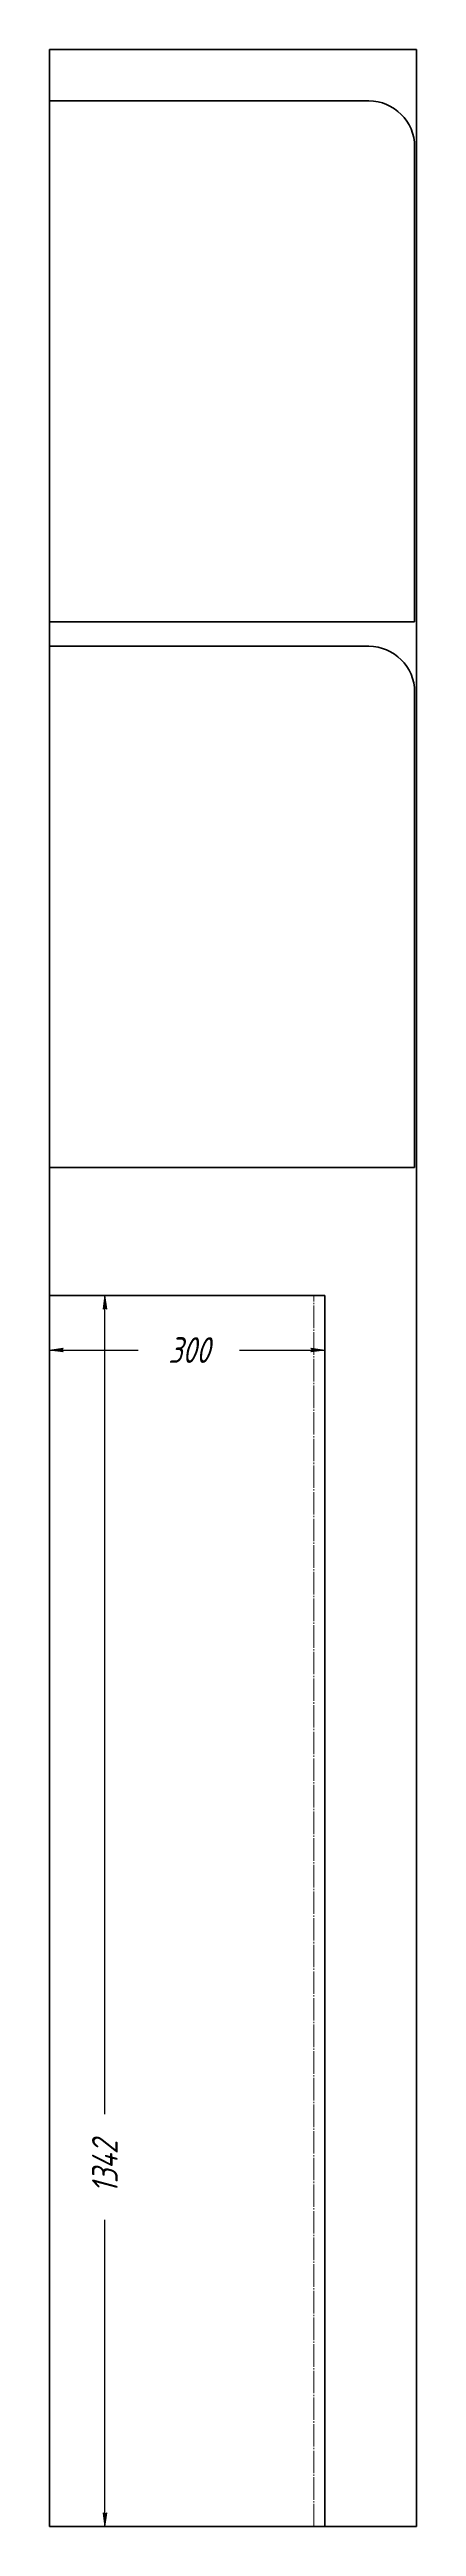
# Model space of a CAD drawing. Header units: millimetres. Extents: x -196 to 3476, y -2003 to 707.
# Drawn here: x 3076 to 3476, y -2000 to 700 of the extents above; entities that cross this region are included whole.
import ezdxf

# ---------------------------------------------------------------- set-up
doc = ezdxf.new("R2010")
doc.units = ezdxf.units.MM
for name, pattern in [('K5LT_AXLED', [29.027779, 24.527779, -1.5, 1.5, -1.5]), ('K5LT_BASIC', [0]), ('K5LT_THIN', [0])]:
    doc.linetypes.add(name, pattern=pattern)
doc.layers.add('Системный слой', color=7, linetype='Continuous')
doc.styles.add('KDIMTEXTSTYLE', font='GOST_AU.SHX', dxfattribs={"width": 0.96, "oblique": 15, "height": 5})
doc.dimstyles.new('KDIMSTYLE (1.00)', dxfattribs={"dimtxt": 5, "dimasz": 1, "dimexe": 2, "dimexo": 0, "dimgap": 1, "dimtad": 1, "dimtxsty": 'KDIMTEXTSTYLE', "dimsah": 1, "dimcen": 0, "dimdle": 1, "dimadec": 0, "dimazin": 0, "dimtfac": 0.667, "dimtmove": 0, "dimatfit": 3, "dimfxl": 1, "dimtvp": 1, "dimtolj": 1, "dimtzin": 0, "dimarcsym": 0})

# ---------------------------------------------------------------- blocks, each defined once
blk = doc.blocks.new('U5')
at = {"layer": 'Системный слой', "color": 150, "linetype": 'K5LT_BASIC', "lineweight": 60, "true_color": 0x0080ff}
for p, q in [((3075.8, -1999.9), (3075.8, 700.1)), ((3075.8, 700.1), (3475.8, 700.1)), ((3475.8, 700.1), (3475.8, -1999.9)), ((3475.8, -1999.9), (3075.8, -1999.9))]:
    blk.add_line(p, q, dxfattribs=at)
blk = doc.blocks.new('KDIMARROW_01')
at = {"layer": 'Системный слой'}
blk.add_hatch(color=0, dxfattribs=at).paths.add_polyline_path([(0, 0), (-15, 2), (-13.5, 0), (-15, -2)])
at = {"layer": 'Системный слой', "color": 0, "linetype": 'K5LT_THIN', "lineweight": 18}
for p, q in [((-13.5, 0), (-15, 2)), ((-15, 2), (0, 0)), ((0, 0), (-15, -2)), ((-15, -2), (-13.5, 0)), ((0, 0), (-1, 0))]:
    blk.add_line(p, q, dxfattribs=at)

msp = doc.modelspace()

# ---------------------------------------------------------------- linework, layer by layer
at = {"layer": 'Системный слой', "color": 150, "linetype": 'K5LT_BASIC', "lineweight": 60, "true_color": 0x0080ff}
for p, q in [((3423.776, 644.148), (3075.776, 644.148)), ((3075.776, 644.148), (3075.776, 76.148)), ((3473.776, 76.148), (3473.776, 594.148)), ((3075.776, 76.148), (3473.776, 76.148)), ((3423.776, 49.633), (3075.776, 49.633)), ((3075.776, 49.633), (3075.776, -518.367)), ((3473.776, -518.367), (3473.776, -0.367)), ((3075.776, -518.367), (3473.776, -518.367)), ((3075.776, -657.865), (3075.776, -1999.865)), ((3375.776, -657.865), (3075.776, -657.865)), ((3375.776, -1999.865), (3375.776, -657.865)), ((3075.776, -1999.865), (3375.776, -1999.865))]:
    msp.add_line(p, q, dxfattribs=at)
at = {"layer": 'Системный слой', "color": 30, "linetype": 'K5LT_AXLED', "lineweight": 18, "true_color": 0xff8000}
msp.add_line((3363.776, -1999.865), (3363.776, -657.865), dxfattribs=at)
at = {"layer": 'Системный слой', "color": 150, "linetype": 'K5LT_BASIC', "lineweight": 60, "true_color": 0x0080ff}
for centre in [(3423.776, 594.148), (3423.776, -0.367)]:
    msp.add_arc(centre, 50, 0, 90, dxfattribs=at)

# ---------------------------------------------------------------- block references
at = {"layer": 'Системный слой'}
msp.add_blockref('U5', (0, 0), dxfattribs=at)

# ---------------------------------------------------------------- dimensions: what is measured, and where the dimension line sits
at = {"layer": 'Системный слой', "color": 7}
msp.add_linear_dim(base=(3136.116, -657.865), p1=(3075.776, -1999.865), p2=(3075.776, -657.865), angle=90, location=(3136.116, -1607.865), dimstyle='KDIMSTYLE (1.00)', override={"dimexo": 0, "dimpost": '\\H28.0;\\W0.965;\\Q15;<>', "dimblk1": 'KDIMARROW_01', "dimblk2": 'KDIMARROW_01', "dimse1": 0, "dimse2": 0, "dimclrt": 7, "dimtolj": 1}, dxfattribs=at).render()
msp.add_linear_dim(base=(3375.776, -717.514), p1=(3075.776, -657.865), p2=(3375.776, -657.865), location=(3227.776, -717.514), dimstyle='KDIMSTYLE (1.00)', override={"dimexo": 0, "dimtoh": 1, "dimpost": '\\H28.0;\\W0.965;\\Q15;<>', "dimblk1": 'KDIMARROW_01', "dimblk2": 'KDIMARROW_01', "dimse1": 0, "dimse2": 0, "dimclrt": 7, "dimtmove": 1, "dimtolj": 1}, dxfattribs=at).render()

doc.saveas('drawing.dxf')
